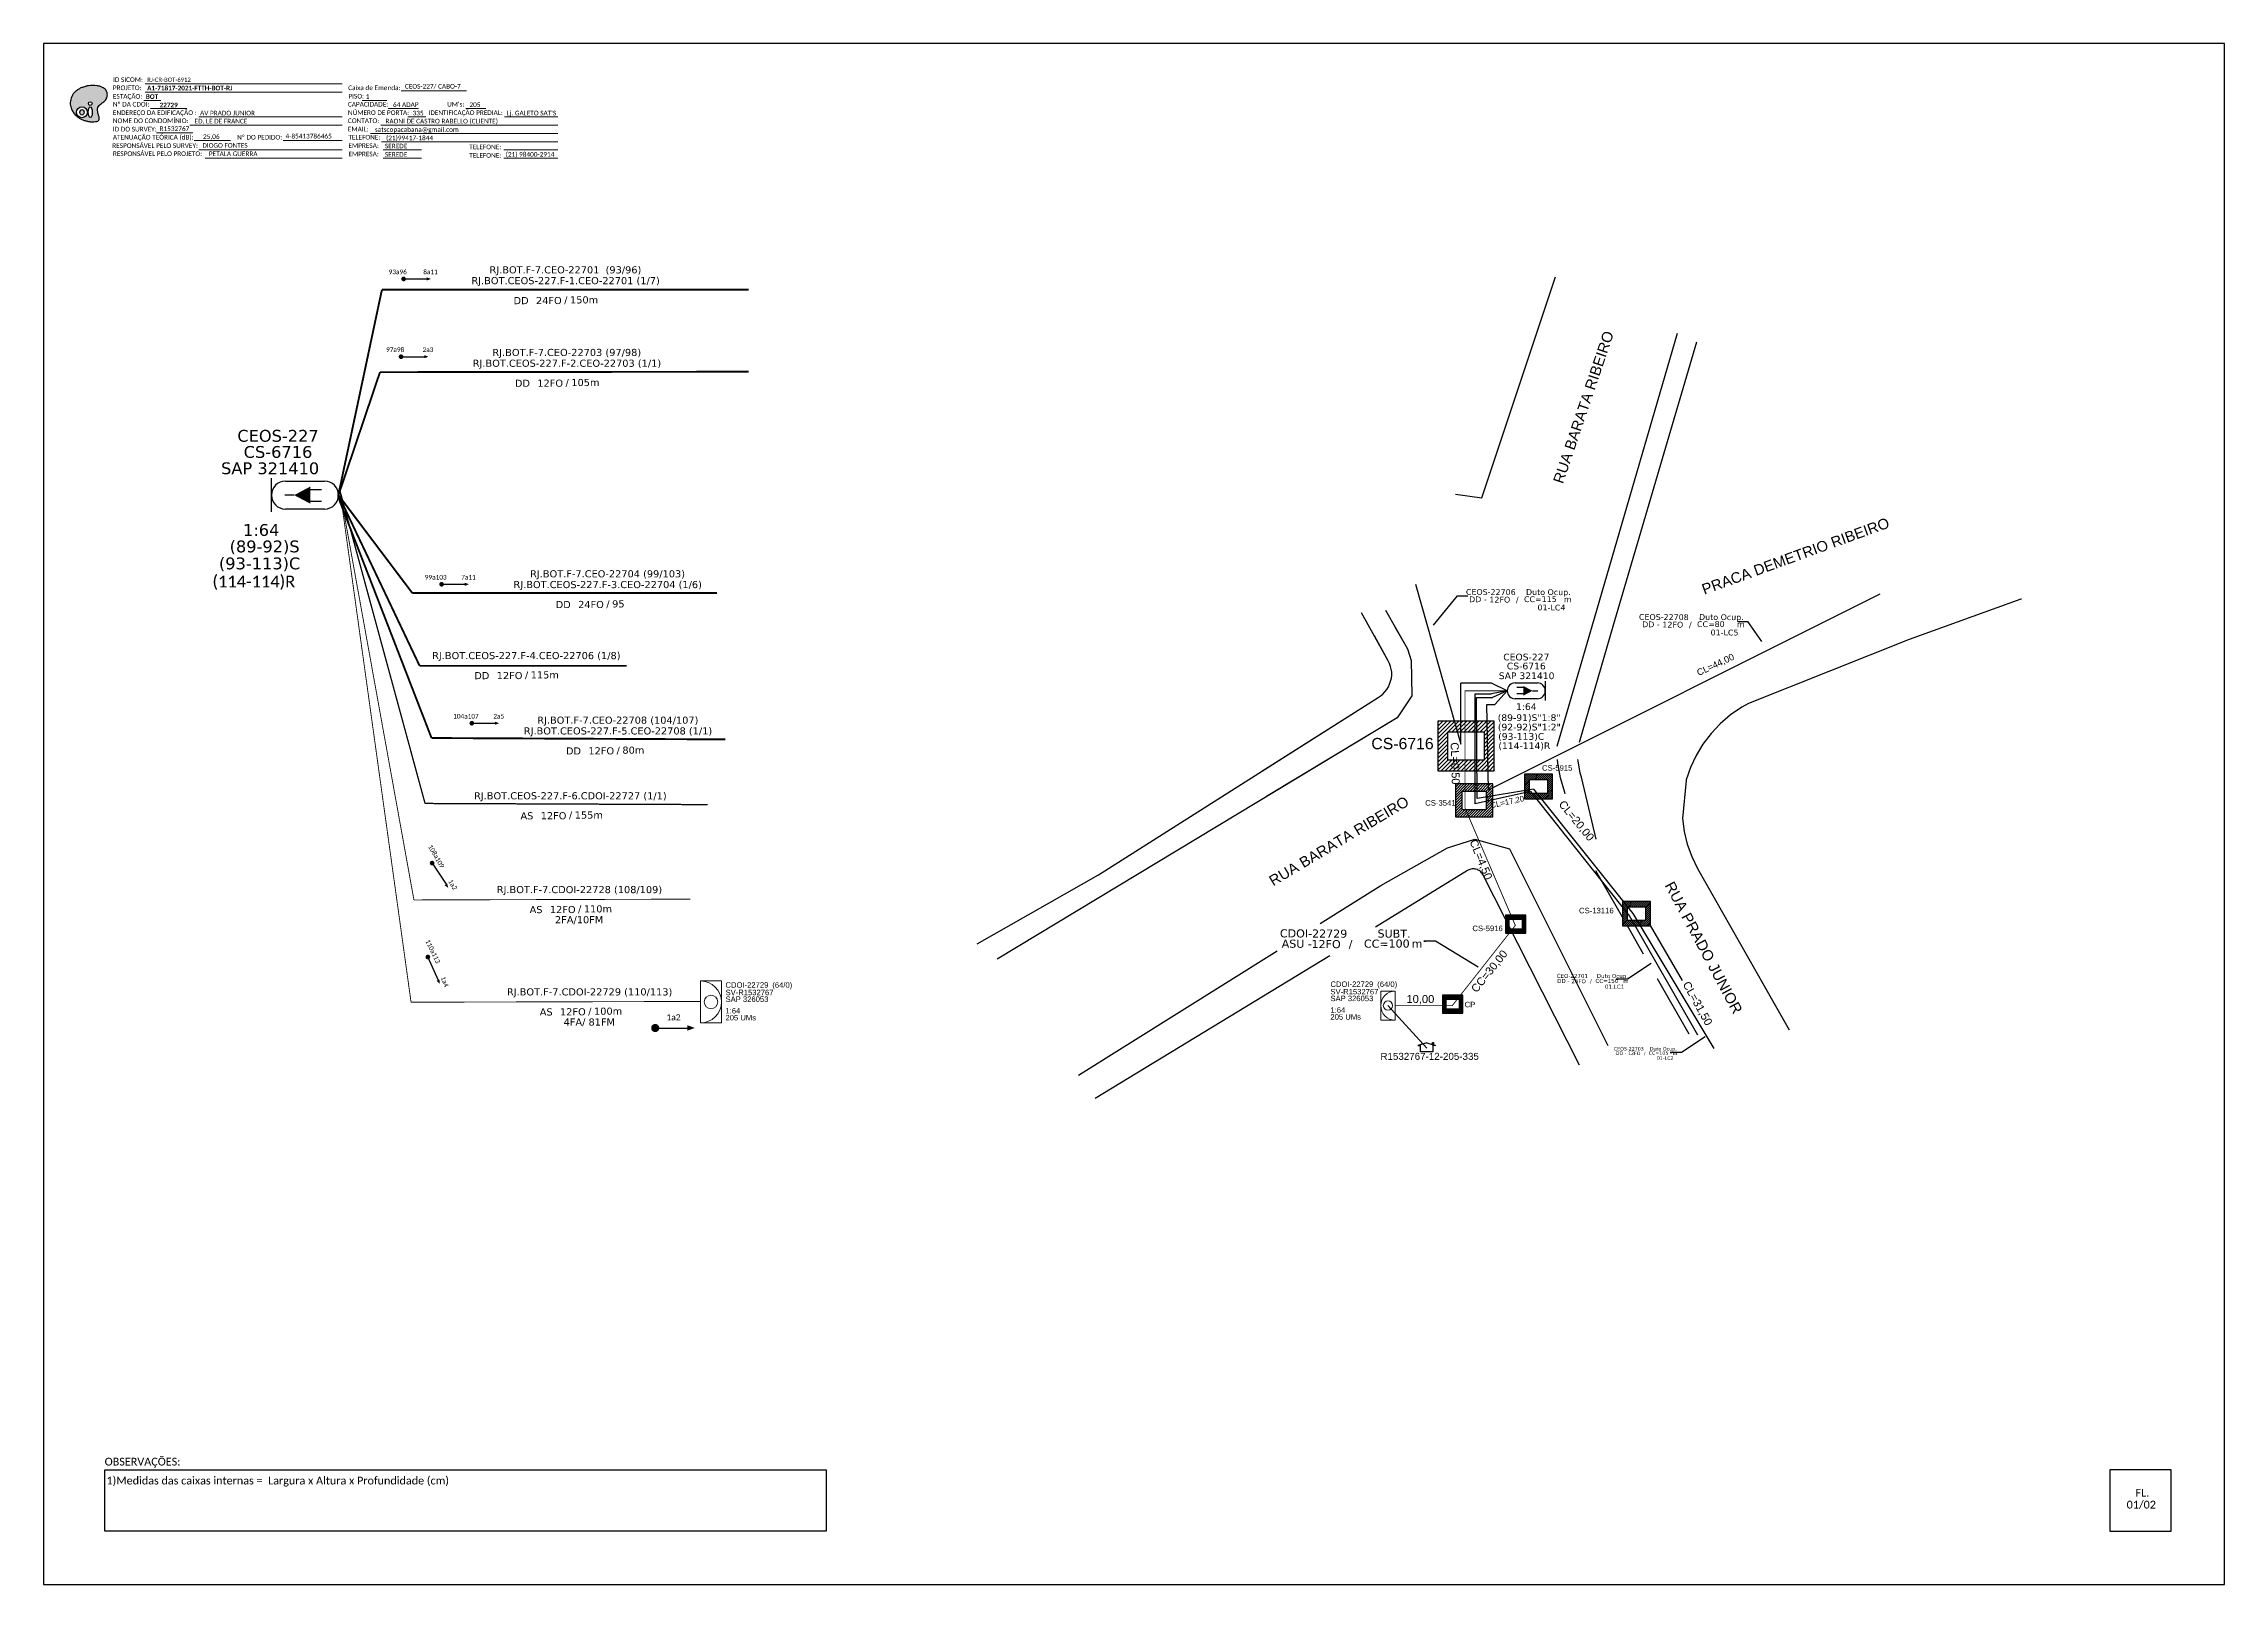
# Model space of a CAD drawing. Extents: x -4 to 1778, y 1 to 595.
# Drawn here: x -4 to 837, y 1 to 595 of the extents above; entities that cross this region are included whole.
import ezdxf
from ezdxf.enums import TextEntityAlignment as Align

# ---------------------------------------------------------------- set-up
doc = ezdxf.new("R2010")
doc.units = 0
for name, color, linetype in [('10.0-Cartográfico', 4, 'Continuous'), ('10.1-Caixas Subterrâneas', 5, 'Continuous'), ('10.3-Nome das Ruas', 2, 'Continuous'), ('20.4-CEOS', 1, 'Continuous'), ('CAP a instalar', 1, 'Continuous'), ('CAP_A_INSTALAR', 1, 'Continuous'), ('CD a instalar', 1, 'Continuous'), ('label_cabos', 7, 'Continuous'), ('Metragem', 92, 'Continuous'), ('SETA', 7, 'Continuous'), ('surveys', 7, 'Continuous'), ('surveys legendas', 7, 'Continuous')]:
    doc.layers.add(name, color=color, linetype=linetype)
for name, color, linetype, lineweight in [("20.0-LEGENDA DOS CDO'S", 1, 'Continuous', 0), ('20.1-CDO_INTERIOR', 1, 'Continuous', 0), ('40.1-ETIQUETAS', 1, 'Continuous', 20)]:
    doc.layers.add(name, color=color, linetype=linetype, lineweight=lineweight)
doc.layers.add('DROP DE CLIENTE', color=140, linetype='Continuous', plot=False)
doc.styles.add('ARIAL', font='arial.ttf')
doc.styles.add('MtXpl_Calibri', font='calibri.ttf')
doc.styles.add('siredit', font='verdana.ttf')
doc.styles.add('WMF-Calibri0', font='calibri.ttf')
doc.styles.add('WMF-Calibri1', font='calibrib.ttf')
doc.linetypes.add('FENCELINE1', pattern='A,0.25,-0.1,[133,ltypeshp.shx,S=0.1,R=0,X=-0.1,Y=0],-0.1,1', length=1.45)
doc.dimstyles.new('CC', dxfattribs={"dimtxt": 1, "dimasz": 2, "dimexe": 0.18, "dimexo": 0.0625, "dimgap": 0.09, "dimtad": 0, "dimdec": 0, "dimrnd": 1, "dimzin": 0, "dimdsep": 46, "dimtxsty": 'siredit', "dimblk": 'NONE', "dimcen": 0, "dimse1": 1, "dimse2": 1, "dimsd1": 1, "dimsd2": 1, "dimclrt": 7, "dimadec": 0, "dimazin": 0, "dimtfac": 1, "dimtdec": 0, "dimtofl": 0, "dimtmove": 0, "dimatfit": 3, "dimfxl": 0, "dimtolj": 1, "dimtzin": 0, "dimarcsym": 0})

# ---------------------------------------------------------------- blocks, each defined once
blk = doc.blocks.new('ETIQUETA_RS5F')
at = {"layer": '40.1-ETIQUETAS', "color": 0, "style": 'siredit'}
blk.add_text('/', height=1.5, dxfattribs=at).set_placement((1.58, -1.95), align=Align.MIDDLE_RIGHT)
for tag, p in [('ETIQUETA_R_PRIMARIA', (1.21, 4.1)), ('ETIQUETA_R_SECUNDARIA', (1.21, 2.1)), ('F_ATIVAS/F_MORTAS', (1.14, -4.24))]:
    blk.add_attdef(tag, text='', height=1.5, dxfattribs=at).set_placement(p, align=Align.MIDDLE_CENTER)
for tag, p in [('TIPO_CABO', (-6.58, -2.12)), ('CAP_CABO', (0.4, -2.09))]:
    blk.add_attdef(tag, text='', height=1.5, dxfattribs=at).set_placement(p, align=Align.MIDDLE_RIGHT)
blk.add_attdef('METROS', text='', height=1.5, dxfattribs=at).set_placement((2.14, -1.95), align=Align.MIDDLE_LEFT)
for tag, p in [('FUSÃO_1', (0.85, -8.39)), ('FUSÃO_2', (0.85, -10.6)), ('FUSÃO_3', (0.85, -12.93)), ('FUSÃO_4', (0.85, -15.14)), ('FUSÃO_5', (0.85, -17.16))]:
    blk.add_attdef(tag, text='', height=1.5, dxfattribs=at).set_placement(p, align=Align.CENTER)
blk = doc.blocks.new('*X8')
at = {"color": 0, "linetype": 'Continuous'}
for p, q in [((-1.25, 0.34099), (-0.49099, 1.1)), ((-1.25, 0.517767), (-0.667767, 1.1)), ((-1.25, 0.694544), (-0.844544, 1.1)), ((-1.25, 0.87132), (-1.02132, 1.1)), ((-1.25, 1.048097), (-1.198097, 1.1)), ((-0.789214, 0.625), (-0.314214, 1.1)), ((-0.612437, 0.625), (-0.137437, 1.1)), ((-0.43566, 0.625), (0.03934, 1.1)), ((-0.258883, 0.625), (0.216117, 1.1)), ((-0.082107, 0.625), (0.392893, 1.1)), ((0.09467, 0.625), (0.56967, 1.1)), ((0.271447, 0.625), (0.746447, 1.1)), ((0.448223, 0.625), (0.923223, 1.1)), ((0.625, 0.625), (1.1, 1.1)), ((0.801777, 0.625), (1.25, 1.073223)), ((-1.25, 0.164214), (-0.8035, 0.610714)), ((-1.25, -0.012563), (-0.8035, 0.433937)), ((-1.25, -0.18934), (-0.8035, 0.25716)), ((-1.25, -0.366117), (-0.8035, 0.080383)), ((0.8035, 0.449947), (1.25, 0.896447)), ((0.8035, 0.27317), (1.25, 0.71967)), ((0.8035, 0.096393), (1.25, 0.542893)), ((0.8035, -0.080383), (1.25, 0.366117)), ((0.8035, -0.25716), (1.25, 0.18934)), ((0.8035, -0.433937), (1.25, 0.012563)), ((-1.25, -0.542893), (-0.8035, -0.096393)), ((-1.25, -0.71967), (-0.8035, -0.27317)), ((-1.25, -0.896447), (-0.8035, -0.449947)), ((-1.25, -1.073223), (-0.801777, -0.625)), ((-1.1, -1.1), (-0.625, -0.625)), ((-0.923223, -1.1), (-0.448223, -0.625)), ((-0.746447, -1.1), (-0.271447, -0.625)), ((-0.56967, -1.1), (-0.09467, -0.625)), ((-0.392893, -1.1), (0.082107, -0.625)), ((-0.216117, -1.1), (0.258883, -0.625)), ((-0.03934, -1.1), (0.43566, -0.625)), ((0.137437, -1.1), (0.612437, -0.625)), ((0.314214, -1.1), (0.789214, -0.625)), ((0.49099, -1.1), (1.25, -0.34099)), ((0.667767, -1.1), (1.25, -0.517767)), ((0.8035, -0.610714), (1.25, -0.164214)), ((0.844544, -1.1), (1.25, -0.694544)), ((1.02132, -1.1), (1.25, -0.87132)), ((1.198097, -1.1), (1.25, -1.048097))]:
    blk.add_line(p, q, dxfattribs=at)
blk = doc.blocks.new('MANHOLE_MQ')
at = {"color": 0, "linetype": 'Continuous'}
for p, q in [((0.00000623, 0.00000569), (-0.00000627, 0.00000569)), ((-0.00000627, 0.00000569), (-0.00000627, -0.00000531)), ((0.00000623, -0.00000531), (0.00000623, 0.00000569)), ((-0.00000404, 0.00000331), (0.00000399, 0.00000331)), ((-0.00000404, -0.00000294), (-0.00000404, 0.00000331)), ((0.00000399, 0.00000331), (0.00000399, -0.00000294)), ((0.00000399, -0.00000294), (-0.00000404, -0.00000294)), ((0.00000399, -0.00000294), (0.00000399, -0.00000294)), ((-0.00000627, -0.00000531), (0.00000623, -0.00000531))]:
    blk.add_line(p, q, dxfattribs=at)
at = {"color": 0, "linetype": 'Continuous', "xscale": 5e-06, "yscale": 5e-06, "zscale": 1e-05}
blk.add_blockref('*X8', (-0.00000002, 0.00000019), dxfattribs=at)
blk = doc.blocks.new('Inst CB DT OCUP CFOA-SM-DD-S-12')
at = {"layer": 'label_cabos', "color": 0, "style": 'siredit'}
for tag, flags, p in [('ID_ATIVIDADE', 3, (1.31, 2.67)), ('FATOR', 1, (11.56, 2.55))]:
    blk.add_attdef(tag, text='', height=1, rotation=359.69, dxfattribs=dict(at, flags=flags)).set_placement(p, align=Align.MIDDLE_CENTER)
for tag, p in [('TIPO_CABO', (1.11, 0)), ('DESTINO_CABO', (3.13, 1.26)), ('CABO', (4.69, -0.05)), ('/', (7.71, -0.05)), ('LANCE', (10.41, 0.02)), ('TIPO_CABO', (13.11, 1.24)), ('UND', (16.46, 0)), ('FID', (13.65, -1.41))]:
    blk.add_attdef(tag, text='', height=1, rotation=359.69, dxfattribs=at).set_placement(p, align=Align.MIDDLE_CENTER)
blk.add_attdef('QTDE', (11.93, -0.45), '', height=1, rotation=359.69, dxfattribs=at)
blk = doc.blocks.new('_None')
blk = doc.blocks.new('Inst CB DT OCUP CFOA-SM-DD-G-24')
at = {"layer": 'label_cabos', "color": 0, "style": 'siredit'}
for tag, flags, p in [('ID_ATIVIDADE', 3, (1.31, 2.67)), ('FATOR', 1, (11.56, 2.55))]:
    blk.add_attdef(tag, text='', height=1, rotation=359.69, dxfattribs=dict(at, flags=flags)).set_placement(p, align=Align.MIDDLE_CENTER)
for tag, p in [('TIPO_CABO', (1.11, 0)), ('DESTINO_CABO', (3.13, 1.26)), ('CABO', (4.69, -0.05)), ('/', (7.71, -0.05)), ('LANCE', (10.41, 0.02)), ('TIPO_CABO', (13.11, 1.24)), ('UND', (16.46, 0)), ('FID', (13.65, -1.41))]:
    blk.add_attdef(tag, text='', height=1, rotation=359.69, dxfattribs=at).set_placement(p, align=Align.MIDDLE_CENTER)
blk.add_attdef('QTDE', (11.93, -0.45), '', height=1, rotation=359.69, dxfattribs=at)
blk = doc.blocks.new('SURVEY_SURVEY')
for p, q in [((0, 0.0000127), (-0.0000126, 0.000009)), ((-0.0000126, 0.000009), (-0.0000086, 0.000009)), ((-0.0000086, 0), (-0.0000086, 0.000009)), ((0.0000086, 0), (-0.0000086, 0)), ((0, 0.0000127), (0.0000126, 0.000009)), ((0.0000084, 0.0000132), (0.0000098, 0.0000132)), ((0.0000084, 0.0000103), (0.0000084, 0.0000132)), ((0.0000126, 0.000009), (0.0000086, 0.000009)), ((0.0000086, 0.000009), (0.0000086, 0)), ((0.0000098, 0.0000132), (0.0000098, 0.0000099))]:
    blk.add_line(p, q)
blk = doc.blocks.new('Inst CB DT OCUP CFOA-SM-ASU-120-S-12')
at = {"layer": 'label_cabos', "color": 0, "style": 'siredit'}
for tag, flags, p in [('ID_ATIVIDADE', 3, (1.31, 2.67)), ('FATOR', 1, (11.56, 2.55))]:
    blk.add_attdef(tag, text='', height=1, rotation=359.69, dxfattribs=dict(at, flags=flags)).set_placement(p, align=Align.MIDDLE_CENTER)
for tag, p in [('TIPO_CABO', (1.26, 0)), ('DESTINO_CABO', (3.13, 1.26)), ('CABO', (4.69, -0.05)), ('/', (7.71, -0.05)), ('LANCE', (10.91, 0)), ('TIPO_CABO', (13.11, 1.24)), ('UND', (15.96, 0)), ('FID', (13.15, -1.41))]:
    blk.add_attdef(tag, text='', height=1, rotation=359.69, dxfattribs=at).set_placement(p, align=Align.MIDDLE_CENTER)
blk.add_attdef('QTDE', (12.43, -0.47), '', height=1, rotation=359.69, dxfattribs=at)
blk = doc.blocks.new('OI')
h = blk.add_hatch(color=40)
edge = h.paths.add_edge_path()
edge.add_spline(control_points=[(4.35, -0.67), (3.92, -0.99), (3.26, -1.5), (2.81, -2.59), (2.9, -3.5), (3.06, -4.27), (3.31, -4.85), (3.37, -5.39), (3.4, -5.88), (3.2, -6.4), (2.54, -6.61), (1.65, -6.63), (0.55, -6.67), (-0.56, -6.42), (-1.61, -6.14), (-2.77, -5.61), (-3.92, -4.77), (-4.89, -3.7), (-5.34, -2.65), (-5.6, -1.94), (-5.85, -0.96), (-5.71, 0.47), (-5.1, 2.02), (-4.14, 3.02), (-3.3, 3.61), (-2.37, 4.16), (-1.36, 4.44), (-0.56, 4.7), (0.79, 4.85), (2.24, 4.97), (3.79, 4.57), (4.67, 4.21), (5.44, 3.65), (5.76, 2.99), (6.03, 2.21), (6.01, 1.46), (5.72, 0.64), (5.31, 0.08), (4.88, -0.38), (4.51, -0.55), (4.35, -0.67)], knot_values=[0, 0, 0, 0, 1.60434, 2.417191, 3.427595, 4.282808, 4.776746, 5.304182, 5.888771, 6.258406, 6.858137, 7.79129, 8.986195, 10.124242, 11.187857, 12.242908, 13.953784, 15.414161, 16.515391, 17.349188, 17.675853, 19.552021, 21.515531, 22.568638, 23.63245, 24.621084, 25.782718, 26.745347, 27.142653, 29.870543, 31.004649, 31.921532, 32.709589, 33.801391, 34.042471, 35.192333, 35.971461, 36.628871, 37.254359, 37.836911, 37.836911, 37.836911, 37.836911], degree=3, periodic=0)
h.paths.add_polyline_path([(1.13, -0.87, -1), (-0.04, -0.87, -1)], flags=16)
edge = h.paths.add_edge_path(flags=16)
edge.add_ellipse((0.56, -3.59), major_axis=(-0.02, 1.71), ratio=0.361305, start_angle=0, end_angle=360)
h.paths.add_polyline_path([(-0.36, -3.62, -1), (-3.8, -3.62, -1)], flags=16)
edge = h.paths.add_edge_path(flags=0)
edge.add_ellipse((-2.08, -3.62), major_axis=(0, 0.885), ratio=0.758294, start_angle=0, end_angle=360)
at = {"color": 40}
for centre, radius in [((-2.08, -3.62), 1.72), ((0.54, -0.87), 0.587)]:
    blk.add_circle(centre, radius, dxfattribs=at)
blk.add_ellipse((-2.08, -3.62), major_axis=(0, 0.885), ratio=0.758294, start_param=-3.141592653589792, end_param=3.141592653589792, dxfattribs=at)
blk.add_ellipse((0.56, -3.59), major_axis=(-0.02, 1.71), ratio=0.361305, dxfattribs=at)
at = {"color": 40, "start_tangent": (-0.800898, -0.598801), "end_tangent": (-0.800898, -0.598801)}
blk.add_spline([(4.35, -0.67), (3.2, -1.78), (2.9, -2.54), (2.92, -3.55), (3.12, -4.38), (3.28, -4.85), (3.37, -5.37), (3.35, -5.95), (3.2, -6.29), (2.66, -6.55), (1.73, -6.63), (0.54, -6.62), (-0.58, -6.41), (-1.6, -6.11), (-2.56, -5.67), (-3.95, -4.67), (-4.89, -3.56), (-5.37, -2.56), (-5.64, -1.78), (-5.72, -1.46), (-5.63, 0.42), (-4.84, 2.22), (-4.13, 2.99), (-3.27, 3.62), (-2.4, 4.09), (-1.3, 4.47), (-0.37, 4.72), (0.02, 4.77), (2.75, 4.8), (3.85, 4.53), (4.69, 4.16), (5.31, 3.68), (5.85, 2.73), (5.93, 2.5), (5.94, 1.35), (5.67, 0.62), (5.29, 0.08), (4.84, -0.36), (4.35, -0.67)], degree=3, dxfattribs=at)

msp = doc.modelspace()

# ---------------------------------------------------------------- linework, layer by layer
for p, q in [((837.17, 595.26), (-3.83, 595.26)), ((-3.83, 595.26), (-3.83, 1.26)), ((837.17, 1.26), (837.17, 595.26)), ((-3.83, 1.26), (837.17, 1.26))]:
    msp.add_line(p, q)
at = {"color": 7, "lineweight": 0}
for points in [[(34.76, 573.3), (41.31, 573.3)], [(35.28, 576.58), (111.25, 576.58)], [(35.34, 579.72), (111.31, 579.72)], [(119.05, 573.34), (128.53, 573.34)], [(134.09, 577.07), (159.22, 577.07)], [(37.42, 570.23), (51.37, 570.23)], [(52.58, 563.88), (111.25, 563.88)], [(55.99, 566.99), (111.25, 566.99)], [(126.21, 563.88), (194.44, 563.88)], [(129.1, 570.23), (140.71, 570.23)], [(136.68, 566.99), (143.62, 566.99)], [(159.04, 570.23), (166.7, 570.23)], [(173.85, 566.99), (194.41, 566.99)], [(39.74, 560.82), (53.69, 560.82)], [(54.28, 557.85), (68.22, 557.85)], [(88.51, 557.85), (111.27, 557.85)], [(122.17, 560.64), (194.44, 560.64)], [(126.46, 557.41), (194.44, 557.41)], [(55.99, 554.29), (111.25, 554.29)], [(58.48, 551.06), (111.25, 551.06)], [(127.07, 554.29), (141.86, 554.29)], [(127.07, 551.06), (141.86, 551.06)], [(173.67, 554.29), (194.44, 554.29)], [(173.67, 551.06), (194.44, 551.06)]]:
    msp.add_lwpolyline(points, dxfattribs=at)
at = {"color": 7, "const_width": 0.897}
for points in [[(134.54, 504.54, 1), (135.44, 504.54, 1)], [(133.56, 474.56, 1), (134.46, 474.56, 1)], [(149.2, 386.83, 1), (150.09, 386.83, 1)], [(160.85, 333.25, 1), (161.74, 333.25, 1)], [(145.75, 279.71, 1), (146.24, 278.96, 1)], [(144.16, 243.53, 1), (144.54, 242.71, 1)]]:
    msp.add_lwpolyline(points, format="xyb", close=True, dxfattribs=at)
for points in [[(541.46, 382.43), (545.35, 382.43)], [(649.51, 372.49), (653.4, 372.5)], [(532.88, 249.25), (528.46, 249.27), (529.1, 249.27)], [(606.99, 234.53), (602.58, 234.55), (603.22, 234.55)], [(627.87, 206.29), (623.46, 206.31), (624.1, 206.31)]]:
    msp.add_lwpolyline(points)
at = {"const_width": 1.57}
msp.add_lwpolyline([(231.25, 215.75, 1), (232.82, 215.75, 1)], format="xyb", close=True, dxfattribs=at)
msp.add_lwpolyline([(231.25, 215.75, 1), (232.82, 215.75, 1)], format="xyb", close=True, dxfattribs=at)
at = {"color": 0}
for points in [[(19.73, 45.46), (297.98, 45.46), (297.98, 21.75), (19.73, 21.75)], [(816.67, 45.46), (792.97, 45.46), (792.97, 21.75), (816.67, 21.75)]]:
    msp.add_lwpolyline(points, close=True, dxfattribs=at)
at = {"layer": '10.0-Cartográfico'}
for points in [[(550.8, 420.21), (579.27, 505.3)], [(593.37, 370.61), (626.31, 483.67)], [(601.5, 370.61), (633.69, 480.28)], [(540.62, 421.6), (550.8, 420.21)], [(758.91, 381.09), (758.71, 381.02), (715.62, 365.47), (653.67, 340.88)], [(356.22, 248.15), (403.01, 274.79), (510.83, 343.13), (511.66, 343.69), (512.6, 344.47), (513.43, 345.33), (514.17, 346.3), (514.76, 347.3), (515.26, 348.34), (515.64, 349.45), (515.91, 350.6), (516.05, 351.74), (516.04, 352.89), (515.9, 354.07), (515.61, 355.17), (515.23, 356.27), (514.7, 357.33), (504.4, 375.83)], [(513.64, 376.87), (522.08, 361.88), (523.57, 357.48), (523.66, 350.86), (523.76, 343.79), (518.14, 335.34), (363.89, 242.34)], [(517.31, 370.36), (522.08, 361.88), (523.57, 357.48), (523.66, 350.86), (523.76, 343.79), (518.14, 335.34), (467.78, 304.97)], [(579.91, 324.41), (593.37, 370.61)], [(588.41, 326.01), (601.5, 370.61)], [(465.99, 314.71), (510.83, 343.13), (511.66, 343.69), (512.6, 344.47), (513.43, 345.33), (514.17, 346.3), (514.76, 347.3), (515.26, 348.34), (515.64, 349.45), (515.91, 350.6), (516.05, 351.74), (516.04, 352.89), (515.9, 354.07), (515.61, 355.17), (515.23, 356.27), (514.7, 357.33), (509.38, 366.89)], [(653.67, 340.88), (651.09, 339.47), (646.74, 336.46), (642.77, 333.06), (639.19, 329.3), (636.06, 325.2), (633.41, 320.82), (631.28, 316.22), (629.67, 311.41), (629.61, 311.11)], [(582.94, 306.09), (582.78, 306.55), (581.11, 312.14), (580.08, 317.85), (579.98, 319.28)], [(589.26, 312.41), (588.79, 313.98), (587.92, 318.82), (587.88, 319.28)], [(594.86, 288.58), (589.26, 312.41)], [(629.61, 311.11), (628.16, 296.49), (628.79, 291.48), (630.01, 286.59), (631.74, 281.85), (634, 277.3), (669.35, 215)], [(488.47, 256.03), (511.81, 270.66), (537.59, 285.25), (548.07, 288.62), (561.46, 284.88), (583.82, 240.09)], [(559.91, 257.67), (551.14, 274.98), (550.93, 275.31), (550.69, 275.64), (550.45, 275.94), (550.13, 276.19), (549.8, 276.44), (549.44, 276.62), (549.08, 276.8), (548.68, 276.95), (548.28, 277.02), (547.88, 277.09), (547.44, 277.08), (547.05, 277.08), (546.61, 277), (546.21, 276.88), (545.82, 276.73), (545.34, 276.47), (509.74, 254.68)], [(605.07, 258.52), (594.72, 276.41)], [(588.41, 201.41), (559.91, 257.67)], [(613.2, 244.21), (607.01, 255.11)], [(628.18, 234.11), (615.83, 255.33)], [(395.27, 197.63), (471.92, 245.45)], [(492.19, 243.63), (401.67, 188.55)], [(583.82, 240.09), (599.36, 208.95)], [(630.73, 213.36), (618.57, 234.76)], [(659.85, 231.75), (669.35, 215)]]:
    msp.add_lwpolyline(points, dxfattribs=at)
at = {"layer": "20.0-LEGENDA DOS CDO'S", "color": 1}
msp.add_lwpolyline([(257.58, 217.7), (257.58, 233.9), (249.48, 233.9), (249.48, 217.7)], close=True, dxfattribs=at)
msp.add_circle((253.53, 225.8), 2.59, dxfattribs=at)
msp.add_arc((249.48, 225.8), 8.1, 270, 90, dxfattribs=at)
at = {"layer": '20.1-CDO_INTERIOR', "color": 1, "lineweight": 18}
msp.add_lwpolyline([(511.81, 218.76), (511.81, 229.99), (517.42, 229.99), (517.43, 218.77)], close=True, dxfattribs=at)
msp.add_circle((514.62, 224.38), 1.8, dxfattribs=at)
msp.add_arc((517.42, 224.38), 5.61, 90.02759, 270.02759, dxfattribs=at)
at = {"layer": '20.4-CEOS', "color": 5}
for p, q in [((89.43, 426.56), (104.51, 426.56)), ((104.51, 415.81), (89.43, 415.81)), ((563.68, 348.8), (572.23, 348.8)), ((572.23, 342.7), (563.68, 342.7))]:
    msp.add_line(p, q, dxfattribs=at)
for points in [[(84.05, 414.71), (84.05, 427.67)], [(92.81, 421.19), (89.18, 421.19)], [(98.75, 423.32), (103.33, 423.32)], [(98.75, 418.85), (103.33, 418.85)], [(566.95, 347.08), (564.35, 347.08)], [(570.32, 345.75), (572.37, 345.75)], [(575.28, 349.43), (575.28, 342.08)], [(566.95, 344.54), (564.35, 344.54)]]:
    msp.add_lwpolyline(points, dxfattribs=at)
for points in [[(92.81, 421.19, 0, 6.64, 0), (99.03, 421.19, 6.64, 6.64, 0)], [(570.32, 345.75, 0, 3.76, 0), (566.79, 345.75, 3.76, 3.76, 0)]]:
    msp.add_lwpolyline(points, format="xyseb", dxfattribs=at)
for centre, radius, start, end in [((89.43, 421.19), 5.37, 90, 270), ((104.51, 421.19), 5.37, 270, 90), ((563.68, 345.75), 3.05, 90, 270), ((572.23, 345.75), 3.05, 270, 90)]:
    msp.add_arc(centre, radius, start, end, dxfattribs=at)
at = {"layer": 'CAP a instalar', "color": 7, "ltscale": 5}
for p, q in [((525.19, 386.89), (542.66, 325.15)), ((553.37, 307.61), (704.43, 383.14)), ((542.66, 325.15), (542.73, 348.64)), ((554.49, 348.64), (542.73, 348.64)), ((560.63, 345.75), (554.49, 348.64)), ((560.63, 345.75), (554.49, 344.54)), ((560.63, 345.75), (554.9, 343.22)), ((560.63, 345.75), (555.85, 340.47)), ((548.29, 302.18), (548.29, 344.54)), ((548.29, 344.54), (554.49, 344.54)), ((548.96, 304.28), (548.72, 343.22)), ((548.72, 343.22), (554.9, 343.22)), ((553.37, 307.61), (552.8, 340.47)), ((552.8, 340.47), (555.85, 340.47)), ((569.52, 306.87), (548.29, 302.18)), ((570.72, 307.83), (548.96, 304.28)), ((569.52, 306.87), (607.81, 258.92)), ((570.72, 307.83), (609.01, 259.88)), ((607.67, 259.11), (633.95, 213.16)), ((609.01, 259.88), (640.29, 207.8))]:
    msp.add_line(p, q, dxfattribs=at)
at = {"layer": 'CAP a instalar', "color": 7, "ltscale": 5.3, "const_width": 0.732}
for points in [[(126.63, 500.37), (109.7, 420.63)], [(126.63, 500.37), (268.09, 500.37)], [(109.88, 421.19), (125.88, 468.6)], [(125.88, 468.6), (268.13, 468.77)], [(109.7, 420.63), (145.77, 327.55)], [(109.88, 421.19), (138.36, 383.43)], [(109.88, 421.19), (141.16, 355.4)], [(138.36, 383.43), (255.81, 383.43)], [(141.16, 355.4), (221, 355.4)], [(145.77, 327.55), (259.09, 327.02)]]:
    msp.add_lwpolyline(points, dxfattribs=at)
at = {"layer": 'CAP_A_INSTALAR', "color": 7, "linetype": 'FENCELINE1', "ltscale": 6, "const_width": 0.334}
for points in [[(138.98, 265.12), (110.45, 422.86)], [(138.98, 265.12), (245.56, 265.43)], [(138.98, 265.12), (245.56, 265.43)]]:
    msp.add_lwpolyline(points, dxfattribs=at)
at = {"layer": 'CAP_A_INSTALAR', "linetype": 'FENCELINE1', "ltscale": 6, "const_width": 0.334}
for points in [[(110.45, 422.86), (137.87, 225.7)], [(560.63, 345.75), (544.33, 345.75), (544.33, 300.51)], [(517.42, 224.38), (539.39, 224.38), (563.74, 255.3), (544.33, 300.51)], [(137.87, 225.7), (249.48, 225.99)], [(137.87, 225.7), (249.48, 225.99)]]:
    msp.add_lwpolyline(points, dxfattribs=at)
at = {"layer": 'CD a instalar', "color": 8, "linetype": 'FENCELINE1', "ltscale": 5, "const_width": 0.513}
for points in [[(110.45, 422.86), (143.27, 302.32)], [(143.27, 302.32), (252.31, 301.88)]]:
    msp.add_lwpolyline(points, dxfattribs=at)
at = {"layer": 'DROP DE CLIENTE', "color": 4}
msp.add_lwpolyline([(514.62, 224.38), (529.61, 207.92)], dxfattribs=at)
at = {"layer": 'SETA', "color": 7}
for points in [[(134.99, 504.54), (144.78, 504.54)], [(134.01, 474.56), (143.79, 474.56)], [(149.64, 386.83), (159.43, 386.83)], [(161.3, 333.25), (171.08, 333.25)], [(146, 279.34), (151.38, 271.17)], [(144.35, 243.12), (148.36, 234.2)]]:
    msp.add_lwpolyline(points, dxfattribs=at)
at = {"layer": 'SETA'}
msp.add_lwpolyline([(232.04, 215.75), (245.52, 215.75)], dxfattribs=at)
msp.add_lwpolyline([(232.04, 215.75), (245.52, 215.75)], dxfattribs=at)
at = {"layer": 'SETA', "color": 7}
for points in [[(143.92, 505.14), (145.56, 504.55), (143.92, 503.94)], [(142.94, 475.16), (144.58, 474.57), (142.94, 473.96)], [(158.57, 387.43), (160.22, 386.84), (158.58, 386.23)], [(170.22, 333.85), (171.87, 333.26), (170.23, 332.65)], [(151.81, 271.47), (152.22, 269.77), (150.81, 270.8)], [(148.82, 234.42), (148.96, 232.68), (147.73, 233.93)]]:
    msp.add_solid(points, dxfattribs=at)
at = {"layer": 'SETA'}
msp.add_solid([(244.44, 216.82), (247.31, 215.77), (244.44, 214.73)], dxfattribs=at)
msp.add_solid([(244.44, 216.82), (247.31, 215.77), (244.44, 214.73)], dxfattribs=at)

# ---------------------------------------------------------------- block references
at = {"color": 7, "xscale": 1.213923925163967, "yscale": 1.213923925163967, "zscale": 1.213923925163967, "rotation": 0.1532896023949059}
msp.add_blockref('OI', (13.47, 573.2), dxfattribs=at)
at = {"color": 0, "lineweight": 0}
ref = msp.add_blockref('Inst CB DT OCUP CFOA-SM-DD-S-12', (547.31, 381.02), dxfattribs=dict(at, xscale=2.22499999001874, yscale=2.22499999001874, zscale=1.763562451150372))
ref.add_attrib('DESTINO_CABO', 'CEOS-22706', dxfattribs={"layer": 'label_cabos', "color": 0, "height": 2.225, "rotation": 359.69001, "style": 'siredit', "oblique": 360}).set_placement((554.27, 383.83), align=Align.MIDDLE_CENTER)
ref.add_attrib('TIPO_CABO', 'Duto Ocup.', dxfattribs={"layer": 'label_cabos', "color": 0, "height": 2.225, "rotation": 359.69001, "style": 'siredit', "oblique": 360}).set_placement((576.47, 383.79), align=Align.MIDDLE_CENTER)
ref.add_attrib('/', '/', dxfattribs={"layer": 'label_cabos', "color": 0, "height": 2.22, "rotation": 359.69001, "style": 'siredit', "oblique": 360}).set_placement((564.47, 380.9), align=Align.MIDDLE_CENTER)
ref.add_attrib('FID', '01-LC4', dxfattribs={"layer": 'label_cabos', "color": 0, "height": 2.225, "rotation": 359.69001, "style": 'siredit', "oblique": 360}).set_placement((577.67, 377.87), align=Align.MIDDLE_CENTER)
ref.add_attrib('LANCE', 'CC=', dxfattribs={"layer": 'label_cabos', "color": 0, "height": 2.225, "rotation": 359.69001, "style": 'siredit', "oblique": 360}).set_placement((570.47, 381.06), align=Align.MIDDLE_CENTER)
ref.add_attrib('UND', 'm', dxfattribs={"layer": 'label_cabos', "color": 0, "height": 2.22, "rotation": 359.69001, "style": 'siredit', "oblique": 360}).set_placement((583.94, 381.02), align=Align.MIDDLE_CENTER)
ref.add_attrib('CABO', '12FO', dxfattribs={"layer": 'label_cabos', "color": 0, "height": 2.225, "rotation": 359.69001, "style": 'siredit', "oblique": 360}).set_placement((557.73, 380.9), align=Align.MIDDLE_CENTER)
ref.add_attrib('TIPO_CABO', 'DD - ', dxfattribs={"layer": 'label_cabos', "color": 0, "height": 2.225, "rotation": 359.69001, "style": 'siredit', "oblique": 360}).set_placement((549.78, 381.01), align=Align.MIDDLE_CENTER)
ref.add_attrib('QTDE', '115', (573.85, 380), dxfattribs={"layer": 'label_cabos', "color": 0, "height": 2.225, "rotation": 359.69001, "style": 'siredit', "oblique": 360})
ref = msp.add_blockref('Inst CB DT OCUP CFOA-SM-DD-S-12', (614.03, 371.38), dxfattribs=dict(at, xscale=2.22499999001874, yscale=2.22499999001874, zscale=1.763562451150372))
ref.add_attrib('DESTINO_CABO', 'CEOS-22708', dxfattribs={"layer": 'label_cabos', "color": 0, "height": 2.225, "rotation": 359.69001, "style": 'siredit', "oblique": 360}).set_placement((621, 374.19), align=Align.MIDDLE_CENTER)
ref.add_attrib('TIPO_CABO', 'Duto Ocup.', dxfattribs={"layer": 'label_cabos', "color": 0, "height": 2.225, "rotation": 359.69001, "style": 'siredit', "oblique": 360}).set_placement((643.2, 374.15), align=Align.MIDDLE_CENTER)
ref.add_attrib('/', '/', dxfattribs={"layer": 'label_cabos', "color": 0, "height": 2.22, "rotation": 359.69001, "style": 'siredit', "oblique": 360}).set_placement((631.2, 371.26), align=Align.MIDDLE_CENTER)
ref.add_attrib('FID', '01-LC5', dxfattribs={"layer": 'label_cabos', "color": 0, "height": 2.225, "rotation": 359.69001, "style": 'siredit', "oblique": 360}).set_placement((644.4, 368.23), align=Align.MIDDLE_CENTER)
ref.add_attrib('LANCE', 'CC=', dxfattribs={"layer": 'label_cabos', "color": 0, "height": 2.225, "rotation": 359.69001, "style": 'siredit', "oblique": 360}).set_placement((637.2, 371.43), align=Align.MIDDLE_CENTER)
ref.add_attrib('UND', 'm', dxfattribs={"layer": 'label_cabos', "color": 0, "height": 2.22, "rotation": 359.69001, "style": 'siredit', "oblique": 360}).set_placement((650.67, 371.38), align=Align.MIDDLE_CENTER)
ref.add_attrib('CABO', '12FO', dxfattribs={"layer": 'label_cabos', "color": 0, "height": 2.225, "rotation": 359.69001, "style": 'siredit', "oblique": 360}).set_placement((624.46, 371.26), align=Align.MIDDLE_CENTER)
ref.add_attrib('TIPO_CABO', 'DD - ', dxfattribs={"layer": 'label_cabos', "color": 0, "height": 2.225, "rotation": 359.69001, "style": 'siredit', "oblique": 360}).set_placement((616.51, 371.37), align=Align.MIDDLE_CENTER)
ref.add_attrib('QTDE', '80', (640.58, 370.37), dxfattribs={"layer": 'label_cabos', "color": 0, "height": 2.225, "rotation": 359.69001, "style": 'siredit', "oblique": 360})
ref = msp.add_blockref('Inst CB DT OCUP CFOA-SM-DD-G-24', (580.87, 233.88), dxfattribs=dict(at, xscale=1.549356960572874, yscale=1.549356960572874, zscale=1.549356960572874))
ref.add_attrib('DESTINO_CABO', 'CEO-22701', dxfattribs={"layer": 'label_cabos', "color": 0, "height": 1.549, "rotation": 359.69001, "style": 'siredit'}).set_placement((585.72, 235.83), align=Align.MIDDLE_CENTER)
ref.add_attrib('TIPO_CABO', 'Duto Ocup.', dxfattribs={"layer": 'label_cabos', "color": 0, "height": 1.549, "rotation": 359.69001, "style": 'siredit'}).set_placement((601.18, 235.81), align=Align.MIDDLE_CENTER)
ref.add_attrib('/', '/', dxfattribs={"layer": 'label_cabos', "color": 0, "height": 1.55, "rotation": 359.69001, "style": 'siredit'}).set_placement((592.82, 233.8), align=Align.MIDDLE_CENTER)
ref.add_attrib('FID', '01.LC1', dxfattribs={"layer": 'label_cabos', "color": 0, "height": 1.549, "rotation": 359.69001, "style": 'siredit'}).set_placement((602.02, 231.69), align=Align.MIDDLE_CENTER)
ref.add_attrib('LANCE', 'CC=', dxfattribs={"layer": 'label_cabos', "color": 0, "height": 1.549, "rotation": 359.69001, "style": 'siredit'}).set_placement((597, 233.91), align=Align.MIDDLE_CENTER)
ref.add_attrib('UND', 'm', dxfattribs={"layer": 'label_cabos', "color": 0, "height": 1.55, "rotation": 359.69001, "style": 'siredit'}).set_placement((606.38, 233.88), align=Align.MIDDLE_CENTER)
ref.add_attrib('CABO', '24FO', dxfattribs={"layer": 'label_cabos', "color": 0, "height": 1.549, "rotation": 359.69001, "style": 'siredit'}).set_placement((588.13, 233.8), align=Align.MIDDLE_CENTER)
ref.add_attrib('TIPO_CABO', 'DD - ', dxfattribs={"layer": 'label_cabos', "color": 0, "height": 1.549, "rotation": 359.69001, "style": 'siredit'}).set_placement((582.59, 233.87), align=Align.MIDDLE_CENTER)
ref.add_attrib('QTDE', '150', (599.35, 233.17), dxfattribs={"layer": 'label_cabos', "color": 0, "height": 1.549, "rotation": 359.69001, "style": 'siredit'})
ref = msp.add_blockref('Inst CB DT OCUP CFOA-SM-DD-S-12', (603.32, 206.06), dxfattribs=dict(at, xscale=1.334405902567235, yscale=1.334405902567235, zscale=1.518889047049471))
ref.add_attrib('DESTINO_CABO', 'CEOS-22703', dxfattribs={"layer": 'label_cabos', "color": 0, "height": 1.334, "rotation": 359.69001, "style": 'siredit', "oblique": 360}).set_placement((607.5, 207.74), align=Align.MIDDLE_CENTER)
ref.add_attrib('TIPO_CABO', 'Duto Ocup.', dxfattribs={"layer": 'label_cabos', "color": 0, "height": 1.334, "rotation": 359.69001, "style": 'siredit', "oblique": 360}).set_placement((620.81, 207.72), align=Align.MIDDLE_CENTER)
ref.add_attrib('/', '/', dxfattribs={"layer": 'label_cabos', "color": 0, "height": 1.33, "rotation": 359.69001, "style": 'siredit', "oblique": 360}).set_placement((613.62, 205.99), align=Align.MIDDLE_CENTER)
ref.add_attrib('FID', '01-LC2', dxfattribs={"layer": 'label_cabos', "color": 0, "height": 1.334, "rotation": 359.69001, "style": 'siredit', "oblique": 360}).set_placement((621.53, 204.17), align=Align.MIDDLE_CENTER)
ref.add_attrib('LANCE', 'CC=', dxfattribs={"layer": 'label_cabos', "color": 0, "height": 1.334, "rotation": 359.69001, "style": 'siredit', "oblique": 360}).set_placement((617.21, 206.09), align=Align.MIDDLE_CENTER)
ref.add_attrib('UND', 'm', dxfattribs={"layer": 'label_cabos', "color": 0, "height": 1.33, "rotation": 359.69001, "style": 'siredit', "oblique": 360}).set_placement((625.29, 206.06), align=Align.MIDDLE_CENTER)
ref.add_attrib('CABO', '12FO', dxfattribs={"layer": 'label_cabos', "color": 0, "height": 1.334, "rotation": 359.69001, "style": 'siredit', "oblique": 360}).set_placement((609.57, 205.99), align=Align.MIDDLE_CENTER)
ref.add_attrib('TIPO_CABO', 'DD - ', dxfattribs={"layer": 'label_cabos', "color": 0, "height": 1.334, "rotation": 359.69001, "style": 'siredit', "oblique": 360}).set_placement((604.81, 206.05), align=Align.MIDDLE_CENTER)
ref.add_attrib('QTDE', '105', (619.24, 205.45), dxfattribs={"layer": 'label_cabos', "color": 0, "height": 1.334, "rotation": 359.69001, "style": 'siredit', "oblique": 360})
at = {"layer": '10.1-Caixas Subterrâneas', "color": 30, "rotation": 180.0000000000633}
for p, xscale, yscale, zscale in [((544.66, 324.83), 1742447.17374245, 1742447.17374245, 1742447.17374245), ((572.66, 309.02), 861038.0784671109, 861038.0784671109, 861038.0784671109), ((547.8, 303.7), 1154655.469808145, 1154655.469808145, 1154655.469808145), ((610.43, 260), 861038.0784671109, 861038.0784671109, 861038.0784671109), ((563.82, 255.9), 626586.2343972105, 626586.2343972105, 626586.2343972105), ((539.52, 225.04), 626586.2343972105, 626586.2343972105, 626586.2343972105)]:
    msp.add_blockref('MANHOLE_MQ', p, dxfattribs=dict(at, xscale=xscale, yscale=yscale, zscale=zscale))
at = {"layer": '40.1-ETIQUETAS', "color": 7}
ref = msp.add_blockref('ETIQUETA_RS5F', (195.3, 500.04), dxfattribs=dict(at, xscale=1.829171492937384, yscale=1.829171492937384, zscale=1.829171492937384))
ref.add_attrib('ETIQUETA_R_PRIMARIA', 'RJ.BOT.F-7.CEO-22701  (93/96)', dxfattribs={"color": 0, "height": 2.7438, "style": 'siredit'}).set_placement((197.4, 508.05), align=Align.MIDDLE_CENTER)
ref.add_attrib('ETIQUETA_R_SECUNDARIA', 'RJ.BOT.CEOS-227.F-1.CEO-22701 (1/7)', dxfattribs={"color": 0, "height": 2.7438, "style": 'siredit'}).set_placement((197.47, 503.89), align=Align.MIDDLE_CENTER)
ref.add_attrib('TIPO_CABO', 'DD', dxfattribs={"color": 0, "height": 2.744, "style": 'siredit'}).set_placement((183.2, 496.18), align=Align.MIDDLE_RIGHT)
ref.add_attrib('CAP_CABO', '24FO', dxfattribs={"color": 0, "height": 2.744, "style": 'siredit'}).set_placement((195.97, 496.22), align=Align.MIDDLE_RIGHT)
ref.add_attrib('METROS', '150m', dxfattribs={"color": 0, "height": 2.744, "style": 'siredit'}).set_placement((199.17, 496.47), align=Align.MIDDLE_LEFT)
ref = msp.add_blockref('ETIQUETA_RS5F', (195.82, 468.19), dxfattribs=dict(at, xscale=1.829171492937384, yscale=1.829171492937384, zscale=1.829171492937384))
ref.add_attrib('ETIQUETA_R_PRIMARIA', 'RJ.BOT.F-7.CEO-22703 (97/98)', dxfattribs={"color": 0, "height": 2.7438, "style": 'siredit'}).set_placement((197.92, 476.2), align=Align.MIDDLE_CENTER)
ref.add_attrib('ETIQUETA_R_SECUNDARIA', 'RJ.BOT.CEOS-227.F-2.CEO-22703 (1/1)', dxfattribs={"color": 0, "height": 2.7438, "style": 'siredit'}).set_placement((197.98, 472.04), align=Align.MIDDLE_CENTER)
ref.add_attrib('TIPO_CABO', 'DD', dxfattribs={"color": 0, "height": 2.744, "style": 'siredit'}).set_placement((183.72, 464.32), align=Align.MIDDLE_RIGHT)
ref.add_attrib('CAP_CABO', '12FO', dxfattribs={"color": 0, "height": 2.744, "style": 'siredit'}).set_placement((196.49, 464.36), align=Align.MIDDLE_RIGHT)
ref.add_attrib('METROS', '105m', dxfattribs={"color": 0, "height": 2.744, "style": 'siredit'}).set_placement((199.68, 464.62), align=Align.MIDDLE_LEFT)
ref = msp.add_blockref('ETIQUETA_RS5F', (211.55, 382.86), dxfattribs=dict(at, xscale=1.829171492937384, yscale=1.829171492937384, zscale=1.829171477103115))
ref.add_attrib('ETIQUETA_R_PRIMARIA', 'RJ.BOT.F-7.CEO-22704 (99/103)', dxfattribs={"color": 0, "height": 2.7438, "style": 'siredit'}).set_placement((213.65, 390.86), align=Align.MIDDLE_CENTER)
ref.add_attrib('ETIQUETA_R_SECUNDARIA', 'RJ.BOT.CEOS-227.F-3.CEO-22704 (1/6)', dxfattribs={"color": 0, "height": 2.7438, "style": 'siredit'}).set_placement((213.71, 386.71), align=Align.MIDDLE_CENTER)
ref.add_attrib('TIPO_CABO', 'DD', dxfattribs={"color": 0, "height": 2.744, "style": 'siredit'}).set_placement((199.45, 378.99), align=Align.MIDDLE_RIGHT)
ref.add_attrib('CAP_CABO', '24FO', dxfattribs={"color": 0, "height": 2.744, "style": 'siredit'}).set_placement((212.22, 379.03), align=Align.MIDDLE_RIGHT)
ref.add_attrib('METROS', '95', dxfattribs={"color": 0, "height": 2.744, "style": 'siredit'}).set_placement((215.41, 379.28), align=Align.MIDDLE_LEFT)
ref = msp.add_blockref('ETIQUETA_RS5F', (180.16, 355.48), dxfattribs=dict(at, xscale=1.829171492937384, yscale=1.829171492937384, zscale=1.829171492937384))
ref.add_attrib('ETIQUETA_R_SECUNDARIA', 'RJ.BOT.CEOS-227.F-4.CEO-22706 (1/8)', dxfattribs={"color": 0, "height": 2.7438, "style": 'siredit'}).set_placement((182.32, 359.33), align=Align.MIDDLE_CENTER)
ref.add_attrib('TIPO_CABO', 'DD', dxfattribs={"color": 0, "height": 2.744, "style": 'siredit'}).set_placement((168.05, 351.61), align=Align.MIDDLE_RIGHT)
ref.add_attrib('CAP_CABO', '12FO', dxfattribs={"color": 0, "height": 2.744, "style": 'siredit'}).set_placement((180.83, 351.65), align=Align.MIDDLE_RIGHT)
ref.add_attrib('METROS', '115m ', dxfattribs={"color": 0, "height": 2.744, "style": 'siredit'}).set_placement((184.02, 351.9), align=Align.MIDDLE_LEFT)
ref = msp.add_blockref('ETIQUETA_RS5F', (215.51, 326.44), dxfattribs=dict(at, xscale=1.829171492937384, yscale=1.829171492937384, zscale=1.829171492937384))
ref.add_attrib('ETIQUETA_R_PRIMARIA', 'RJ.BOT.F-7.CEO-22708 (104/107)', dxfattribs={"color": 0, "height": 2.7438, "style": 'siredit'}).set_placement((217.61, 334.44), align=Align.MIDDLE_CENTER)
ref.add_attrib('ETIQUETA_R_SECUNDARIA', 'RJ.BOT.CEOS-227.F-5.CEO-22708 (1/1)', dxfattribs={"color": 0, "height": 2.7438, "style": 'siredit'}).set_placement((217.68, 330.29), align=Align.MIDDLE_CENTER)
ref.add_attrib('TIPO_CABO', 'DD', dxfattribs={"color": 0, "height": 2.744, "style": 'siredit'}).set_placement((203.41, 322.57), align=Align.MIDDLE_RIGHT)
ref.add_attrib('CAP_CABO', '12FO', dxfattribs={"color": 0, "height": 2.744, "style": 'siredit'}).set_placement((216.18, 322.61), align=Align.MIDDLE_RIGHT)
ref.add_attrib('METROS', '80m', dxfattribs={"color": 0, "height": 2.744, "style": 'siredit'}).set_placement((219.38, 322.87), align=Align.MIDDLE_LEFT)
at = {"layer": 'CAP a instalar', "color": 8, "linetype": 'FENCELINE1', "ltscale": 5.3}
ref = msp.add_blockref('ETIQUETA_RS5F', (197.13, 301.43), dxfattribs=dict(at, xscale=1.829171492937384, yscale=1.829171492937384, zscale=1.829171492937384))
ref.add_attrib('ETIQUETA_R_SECUNDARIA', 'RJ.BOT.CEOS-227.F-6.CDOI-22727 (1/1)', dxfattribs={"layer": '40.1-ETIQUETAS', "color": 0, "height": 2.7438, "style": 'siredit'}).set_placement((199.3, 305.28), align=Align.MIDDLE_CENTER)
ref.add_attrib('TIPO_CABO', 'AS', dxfattribs={"layer": '40.1-ETIQUETAS', "color": 0, "height": 2.744, "style": 'siredit'}).set_placement((185.03, 297.56), align=Align.MIDDLE_RIGHT)
ref.add_attrib('CAP_CABO', '12FO', dxfattribs={"layer": '40.1-ETIQUETAS', "color": 0, "height": 2.744, "style": 'siredit'}).set_placement((197.8, 297.6), align=Align.MIDDLE_RIGHT)
ref.add_attrib('METROS', '155m', dxfattribs={"layer": '40.1-ETIQUETAS', "color": 0, "height": 2.744, "style": 'siredit'}).set_placement((201, 297.86), align=Align.MIDDLE_LEFT)
at = {"layer": 'CAP a instalar', "color": 7, "linetype": 'FENCELINE1', "ltscale": 5.3}
ref = msp.add_blockref('ETIQUETA_RS5F', (200.65, 265.27), dxfattribs=dict(at, xscale=1.829171492937384, yscale=1.829171492937384, zscale=1.829171492937384))
ref.add_attrib('ETIQUETA_R_SECUNDARIA', 'RJ.BOT.F-7.CDOI-22728 (108/109)', dxfattribs={"layer": '40.1-ETIQUETAS', "color": 0, "height": 2.7438, "style": 'siredit'}).set_placement((202.81, 269.12), align=Align.MIDDLE_CENTER)
ref.add_attrib('TIPO_CABO', 'AS', dxfattribs={"layer": '40.1-ETIQUETAS', "color": 0, "height": 2.744, "style": 'siredit'}).set_placement((188.55, 261.4), align=Align.MIDDLE_RIGHT)
ref.add_attrib('CAP_CABO', '12FO', dxfattribs={"layer": '40.1-ETIQUETAS', "color": 0, "height": 2.744, "style": 'siredit'}).set_placement((201.32, 261.44), align=Align.MIDDLE_RIGHT)
ref.add_attrib('METROS', '110m', dxfattribs={"layer": '40.1-ETIQUETAS', "color": 0, "height": 2.744, "style": 'siredit'}).set_placement((204.51, 261.69), align=Align.MIDDLE_LEFT)
ref.add_attrib('F_ATIVAS/F_MORTAS', '2FA/10FM', dxfattribs={"layer": '40.1-ETIQUETAS', "color": 0, "height": 2.744, "style": 'siredit'}).set_placement((202.68, 257.5), align=Align.MIDDLE_CENTER)
at = {"layer": 'CAP a instalar', "color": 1, "linetype": 'FENCELINE1', "ltscale": 5.3}
ref = msp.add_blockref('ETIQUETA_RS5F', (204.57, 225.83), dxfattribs=dict(at, xscale=1.829171492937384, yscale=1.829171492937384, zscale=1.829171492937384))
ref.add_attrib('ETIQUETA_R_SECUNDARIA', 'RJ.BOT.F-7.CDOI-22729 (110/113)', dxfattribs={"layer": '40.1-ETIQUETAS', "color": 0, "height": 2.7438, "style": 'siredit'}).set_placement((206.73, 229.68), align=Align.MIDDLE_CENTER)
ref.add_attrib('TIPO_CABO', 'AS', dxfattribs={"layer": '40.1-ETIQUETAS', "color": 0, "height": 2.744, "style": 'siredit'}).set_placement((192.47, 221.96), align=Align.MIDDLE_RIGHT)
ref.add_attrib('CAP_CABO', '12FO', dxfattribs={"layer": '40.1-ETIQUETAS', "color": 0, "height": 2.744, "style": 'siredit'}).set_placement((205.24, 222), align=Align.MIDDLE_RIGHT)
ref.add_attrib('METROS', '100m', dxfattribs={"layer": '40.1-ETIQUETAS', "color": 0, "height": 2.744, "style": 'siredit'}).set_placement((208.43, 222.25), align=Align.MIDDLE_LEFT)
ref.add_attrib('F_ATIVAS/F_MORTAS', '4FA/ 81FM', dxfattribs={"layer": '40.1-ETIQUETAS', "color": 0, "height": 2.744, "style": 'siredit'}).set_placement((206.6, 218.06), align=Align.MIDDLE_CENTER)
at = {"layer": 'label_cabos', "color": 0, "lineweight": 0}
ref = msp.add_blockref('Inst CB DT OCUP CFOA-SM-ASU-120-S-12', (476.2, 248.27), dxfattribs=dict(at, xscale=3.108581397210737, yscale=3.108581397210737, zscale=1.767989590462324))
ref.add_attrib('DESTINO_CABO', 'CDOI-22729', dxfattribs={"color": 0, "height": 3.109, "rotation": 359.69001, "style": 'siredit'}).set_placement((485.93, 252.19), align=Align.MIDDLE_CENTER)
ref.add_attrib('CABO', '12FO', dxfattribs={"color": 0, "height": 3.109, "rotation": 359.69001, "style": 'siredit'}).set_placement((490.76, 248.11), align=Align.MIDDLE_CENTER)
ref.add_attrib('TIPO_CABO', 'SUBT.', dxfattribs={"color": 0, "height": 3.109, "rotation": 359.69001, "style": 'siredit'}).set_placement((516.95, 252.14), align=Align.MIDDLE_CENTER)
ref.add_attrib('/', '/', dxfattribs={"color": 0, "height": 3.11, "rotation": 359.69001, "style": 'siredit'}).set_placement((500.18, 248.11), align=Align.MIDDLE_CENTER)
ref.add_attrib('TIPO_CABO', 'ASU - ', dxfattribs={"color": 0, "height": 3.109, "rotation": 359.69001, "style": 'siredit'}).set_placement((480.12, 248.25), align=Align.MIDDLE_CENTER)
ref.add_attrib('LANCE', 'CC=', dxfattribs={"color": 0, "height": 3.109, "rotation": 359.69001, "style": 'siredit'}).set_placement((510.11, 248.27), align=Align.MIDDLE_CENTER)
ref.add_attrib('QTDE', '100', (514.83, 246.79), dxfattribs={"color": 0, "height": 3.109, "rotation": 359.69001, "style": 'siredit'})
ref.add_attrib('UND', 'm', dxfattribs={"color": 0, "height": 3.11, "rotation": 359.69001, "style": 'siredit'}).set_placement((525.82, 248.27), align=Align.MIDDLE_CENTER)
at = {"layer": 'surveys', "color": 255, "xscale": 270100.2695920331, "yscale": 270100.2695920331, "zscale": 270100.2695920331}
msp.add_blockref('SURVEY_SURVEY', (529.54, 206.55), dxfattribs=at)

# ---------------------------------------------------------------- texts
at = {"color": 7, "lineweight": 0, "style": 'WMF-Calibri0'}
for s, height, p in [('ID SICOM:', 1.793, (22.94, 580.47)), ('PROJETO:', 1.793, (22.88, 577.33)), ('ESTAÇÃO:', 1.793, (22.88, 574.05)), ('Nº DA CDOI:', 1.7927, (22.88, 570.98)), ('CAPACIDADE:', 1.7927, (113.52, 570.98)), ('Caixa de Emenda:', 1.7927, (113.63, 577.33)), ('PISO:', 1.793, (113.7, 574.09)), ("UM's:", 1.793, (151.77, 570.98)), ('ENDEREÇO DA EDIFICAÇÃO :', 1.7927, (22.88, 567.74)), ('NOME DO CONDOMÍNIO:', 1.7927, (22.88, 564.63)), ('CONTATO:', 1.793, (113.52, 564.63)), ('NÚMERO DE PORTA:', 1.7927, (113.52, 567.74)), ('IDENTIFICAÇÃO PREDIAL:', 1.7927, (144.61, 567.74)), ('RESPONSÁVEL PELO SURVEY:', 1.7927, (22.63, 555.04)), ('ATENUAÇÃO TEÓRICA (dB):', 1.7927, (22.88, 558.28)), ('ID DO SURVEY:', 1.7927, (22.88, 561.39)), ('Nº DO PEDIDO:', 1.7927, (70.8, 558.28)), ('EMAIL:', 1.793, (113.52, 561.39)), ('TELEFONE:', 1.793, (113.71, 558.28)), ('EMPRESA:', 1.793, (113.71, 555.04)), ('TELEFONE:', 1.793, (160.31, 554.54)), ('RESPONSÁVEL PELO PROJETO:', 1.7927, (22.88, 551.93)), ('EMPRESA:', 1.793, (113.71, 551.8)), ('TELEFONE:', 1.793, (160.31, 551.3))]:
    msp.add_text(s, height=height, dxfattribs=at).set_placement(p)
at = {"color": 7}
for s, height, style, p in [('BOT', 1.793, 'WMF-Calibri1', (35.56, 573.95)), ('A1-71817-2021-FTTH-BOT-RJ', 1.7927, 'WMF-Calibri1', (36.07, 577.23)), ('1', 1.79, 'WMF-Calibri0', (120.4, 573.94)), (' 64 ADAP', 1.793, 'WMF-Calibri0', (130.27, 570.85)), ('CEOS-227/ CABO-7', 1.7927, 'WMF-Calibri0', (135.49, 577.91)), ('205', 1.793, 'WMF-Calibri0', (160.39, 570.83)), ('ED. LE DE FRANCE', 1.7927, 'WMF-Calibri0', (54.36, 564.48)), ('AV PRADO JUNIOR ', 1.7927, 'WMF-Calibri0', (56.5, 567.58)), ('RAONI DE CASTRO RABELLO (CLIENTE)', 1.7927, 'WMF-Calibri0', (127.99, 564.48)), ('335', 1.793, 'WMF-Calibri0', (138.46, 567.59)), ("Lj. GALETO SAT'S", 1.7927, 'WMF-Calibri0', (174.74, 567.59)), ('R1532767', 1.793, 'WMF-Calibri0', (40.9, 561.56)), ('DIOGO FONTES', 1.7927, 'WMF-Calibri0', (57.39, 555.13)), ('25,06', 1.793, 'WMF-Calibri0', (57.65, 558.52)), ('4-85413786465', 1.7927, 'WMF-Calibri0', (89.45, 558.69)), ('satscopacabana@gmail.com', 1.7927, 'WMF-Calibri0', (123.95, 561.24)), ('SEREDE', 1.793, 'WMF-Calibri0', (127.77, 554.89)), ('(21)99417-1844', 1.7927, 'WMF-Calibri0', (128.24, 558.01)), ('PETALA GUERRA', 1.7927, 'WMF-Calibri0', (59.88, 551.9)), ('SEREDE', 1.793, 'WMF-Calibri0', (127.77, 551.66)), ('(21) 98400-2914', 1.7927, 'WMF-Calibri0', (174.37, 551.66))]:
    msp.add_text(s, height=height, dxfattribs=dict(at, style=style)).set_placement(p)
at = {"color": 7, "style": 'WMF-Calibri1'}
msp.add_text('22729', height=1.793, dxfattribs=at).set_placement((44.39, 570.69), align=Align.CENTER)
for s, style, p in [('OBSERVAÇÕES:', 'WMF-Calibri0', (19.71, 47.08)), ('1)Medidas das caixas internas =  Largura x Altura x Profundidade (cm)', 'MtXpl_Calibri', (20.4, 39.78)), ('01/02', 'WMF-Calibri0', (799.48, 30.5)), ('FL.', 'WMF-Calibri0', (802.9, 35.09))]:
    msp.add_text(s, height=3, dxfattribs=dict(style=style)).set_placement(p)
at = {"color": 1, "insert": (36.08, 582.16), "char_height": 1.7927, "width": 42.385, "attachment_point": 1, "style": 'WMF-Calibri0'}
msp.add_mtext('{\\H0.91667x;\\C256;RJ-CR-BOT-6912}', dxfattribs=at)
at = {"color": 7, "char_height": 1.7934, "width": 132.3917, "attachment_point": 5, "rotation": 359.91656}
for s, insert in [('\\pt66.35561;{\\fCalibri|b0|i0|c0|p34;\\C256;93a96}', (132.73, 507.24)), ('\\pt66.35561;{\\fCalibri|b0|i0|c0|p34;\\C256;8a11}', (145.37, 507.24)), ('\\pt66.35561;{\\fCalibri|b0|i0|c0|p34;\\C256;97a98}', (131.75, 477.27)), ('\\pt66.35561;{\\fCalibri|b0|i0|c0|p34;\\C256;2a3}', (144.39, 477.27)), ('\\pt66.35561;{\\fCalibri|b0|i0|c0|p34;\\C256;99a103}', (147.38, 389.53)), ('\\pt66.35561;{\\fCalibri|b0|i0|c0|p34;\\C256;7a11}', (160.02, 389.53))]:
    msp.add_mtext(s, dxfattribs=dict(at, insert=insert))
at = {"color": 5, "char_height": 1.7934, "width": 132.3917, "attachment_point": 5}
for s, insert, rotation in [('\\pt66.35561;{\\fCalibri|b0|i0|c0|p34;\\C256;104a107}', (159.03, 335.95), 359.91656), ('\\pt66.35561;{\\fCalibri|b0|i0|c0|p34;\\C256;2a5}', (171.67, 335.95), 359.91656), ('\\pt66.35561;{\\fCalibri|b0|i0|c0|p34;\\C256;108a109}', (147.59, 281.9), 300.11574), ('\\pt66.35561;{\\fCalibri|b0|i0|c0|p34;\\C256;1a2}', (153.95, 270.98), 300.11574), ('\\pt66.35561;{\\fCalibri|b0|i0|c0|p34;\\C256;110a113}', (146.28, 245.25), 295.78933), ('\\pt66.35561;{\\fCalibri|b0|i0|c0|p34;\\C256;1a4}', (150.86, 233.6), 290.88479)]:
    msp.add_mtext(s, dxfattribs=dict(at, insert=insert, rotation=rotation))
at = {"insert": (239.09, 219.87), "char_height": 2.3523, "width": 39.7682, "attachment_point": 5}
msp.add_mtext('\\pt87.0362;{\\fCalibri|b0|i0|c0|p34;1a2}', dxfattribs=at)
at = {"layer": '10.1-Caixas Subterrâneas', "color": 30, "style": 'ARIAL'}
for s, height, p in [('CS-6716', 4.359, (508.2, 323.23)), ('CS-5915', 2.126, (574.02, 314.96)), ('CS-3541', 2.126, (528.97, 301.48)), ('CS-13116', 2.126, (588.28, 259.96)), ('CS-5916', 2.131, (547.16, 253.1)), ('CP', 2.131, (544.17, 223.73))]:
    msp.add_text(s, height=height, dxfattribs=at).set_placement(p)
at = {"layer": '10.3-Nome das Ruas', "color": 5, "style": 'ARIAL'}
for s, rotation, p in [('RUA BARATA RIBEIRO', 71.31984, (582.07, 425.32)), ('PRACA DEMETRIO RIBEIRO', 19.95879, (636.58, 382.77)), ('RUA BARATA RIBEIRO', 30.85587, (470.33, 270.32)), ('RUA PRADO JUNIOR', 298.06823, (621.21, 270.8))]:
    msp.add_text(s, height=4.0845, rotation=rotation, dxfattribs=at).set_placement(p)
at = {"layer": "20.0-LEGENDA DOS CDO'S", "color": 1, "style": 'ARIAL'}
for s, height, rotation, p in [('SAP 326053', 2.107, 359.97241, (259.14, 225.82)), ('SV-R1532767 ', 2.1075, 359.97241, (259.15, 228.41)), ('CDOI-22729', 2.107, 0.11799, (259.14, 231.29)), ('SAP 326053', 2.107, 359.97241, (492.43, 226.11)), ('CDOI-22729', 2.107, 0.11799, (492.43, 231.58)), ('SV-R1532767 ', 2.1075, 359.97241, (492.43, 228.71)), ('205 UMs', 2.107, 359.97241, (259.12, 218.69)), ('1:64', 2.107, 359.97241, (259.12, 221.36)), ('205 UMs', 2.107, 359.97241, (492.41, 218.98)), ('1:64', 2.107, 359.97241, (492.41, 221.65))]:
    msp.add_text(s, height=height, rotation=rotation, dxfattribs=at).set_placement(p)
for p in [(281.03, 231.28), (514.32, 231.57)]:
    msp.add_text('(64/0)', height=2.107, rotation=359.97241, dxfattribs=at).set_placement(p, align=Align.CENTER)
at = {"layer": '20.4-CEOS', "color": 5, "style": 'siredit'}
for s, height, p in [('CEOS-227', 4.554, (86.56, 446.34)), ('CS-6716', 4.554, (86.56, 440.12)), ('  SAP 321410', 4.5536, (81.53, 433.82)), ('(89-92)S', 4.554, (81.4, 403.69)), ('1:64', 4.554, (80.08, 410.03)), ('(93-113)C', 4.554, (79.46, 397.14)), ('CEOS-227', 2.582, (567.96, 360.06)), ('CS-6716', 2.582, (567.96, 356.59)), ('SAP 321410', 2.582, (568.09, 352.84)), ('1:64', 2.582, (567.96, 340.93))]:
    msp.add_text(s, height=height, dxfattribs=at).set_placement(p, align=Align.TOP_CENTER)
at = {"layer": '20.4-CEOS', "color": 5}
for s, height, style, p in [('(114-114)R', 4.554, 'MtXpl_Calibri', (61.27, 385.62)), ('(89-91)S"1:8"', 2.5821, 'siredit', (556.93, 334.11)), ('(92-92)S"1:2"', 2.5821, 'siredit', (556.99, 330.48)), ('(93-113)C', 2.582, 'siredit', (557.11, 326.86)), ('(114-114)R', 2.582, 'siredit', (557.19, 323.27))]:
    msp.add_text(s, height=height, dxfattribs=dict(at, style=style)).set_placement(p)
at = {"layer": 'Metragem', "style": 'ARIAL'}
for tag, height, rotation, p in [('CL=44,00', 2.536, 25.0714, (641.44, 354.71)), ('CL=0,50', 3.063, 271.60963, (539.02, 317.73)), ('CL=17,20', 2.181, 12.0751, (560.83, 301.87)), ('CL=20,00', 3.063, 309.33426, (586.15, 294.73)), ('CL=4,50', 3.071, 292.28748, (549.09, 280.12)), ('CC=30,00', 3.071, 51.21716, (554.86, 236.69)), ('10,00', 3.071, 359.80651, (527.11, 225.39)), ('CL=31,50', 3.063, 299.19718, (632.71, 224.49))]:
    msp.add_attdef(tag, text='(XX/YY)', height=height, rotation=rotation, dxfattribs=at).set_placement(p, align=Align.CENTER)
at = {"layer": 'surveys legendas', "color": 0, "style": 'ARIAL'}
msp.add_text('R1532767-12-205-335', height=2.701, dxfattribs=at).set_placement((511.7, 203.48))

# ---------------------------------------------------------------- leaders
at = {"layer": 'label_cabos'}
for points in [[(532.11, 371.06), (541.46, 382.43)], [(658.85, 364.72), (653.4, 372.5)], [(549.37, 239.17), (532.88, 249.25)], [(616.1, 240.57), (606.99, 234.53)], [(636.98, 212.34), (627.87, 206.29)]]:
    msp.add_leader(points, dimstyle='CC', override={"dimasz": 1, "dimgap": 0.09, "dimtad": 0}, dxfattribs=at)

doc.saveas('drawing.dxf')
